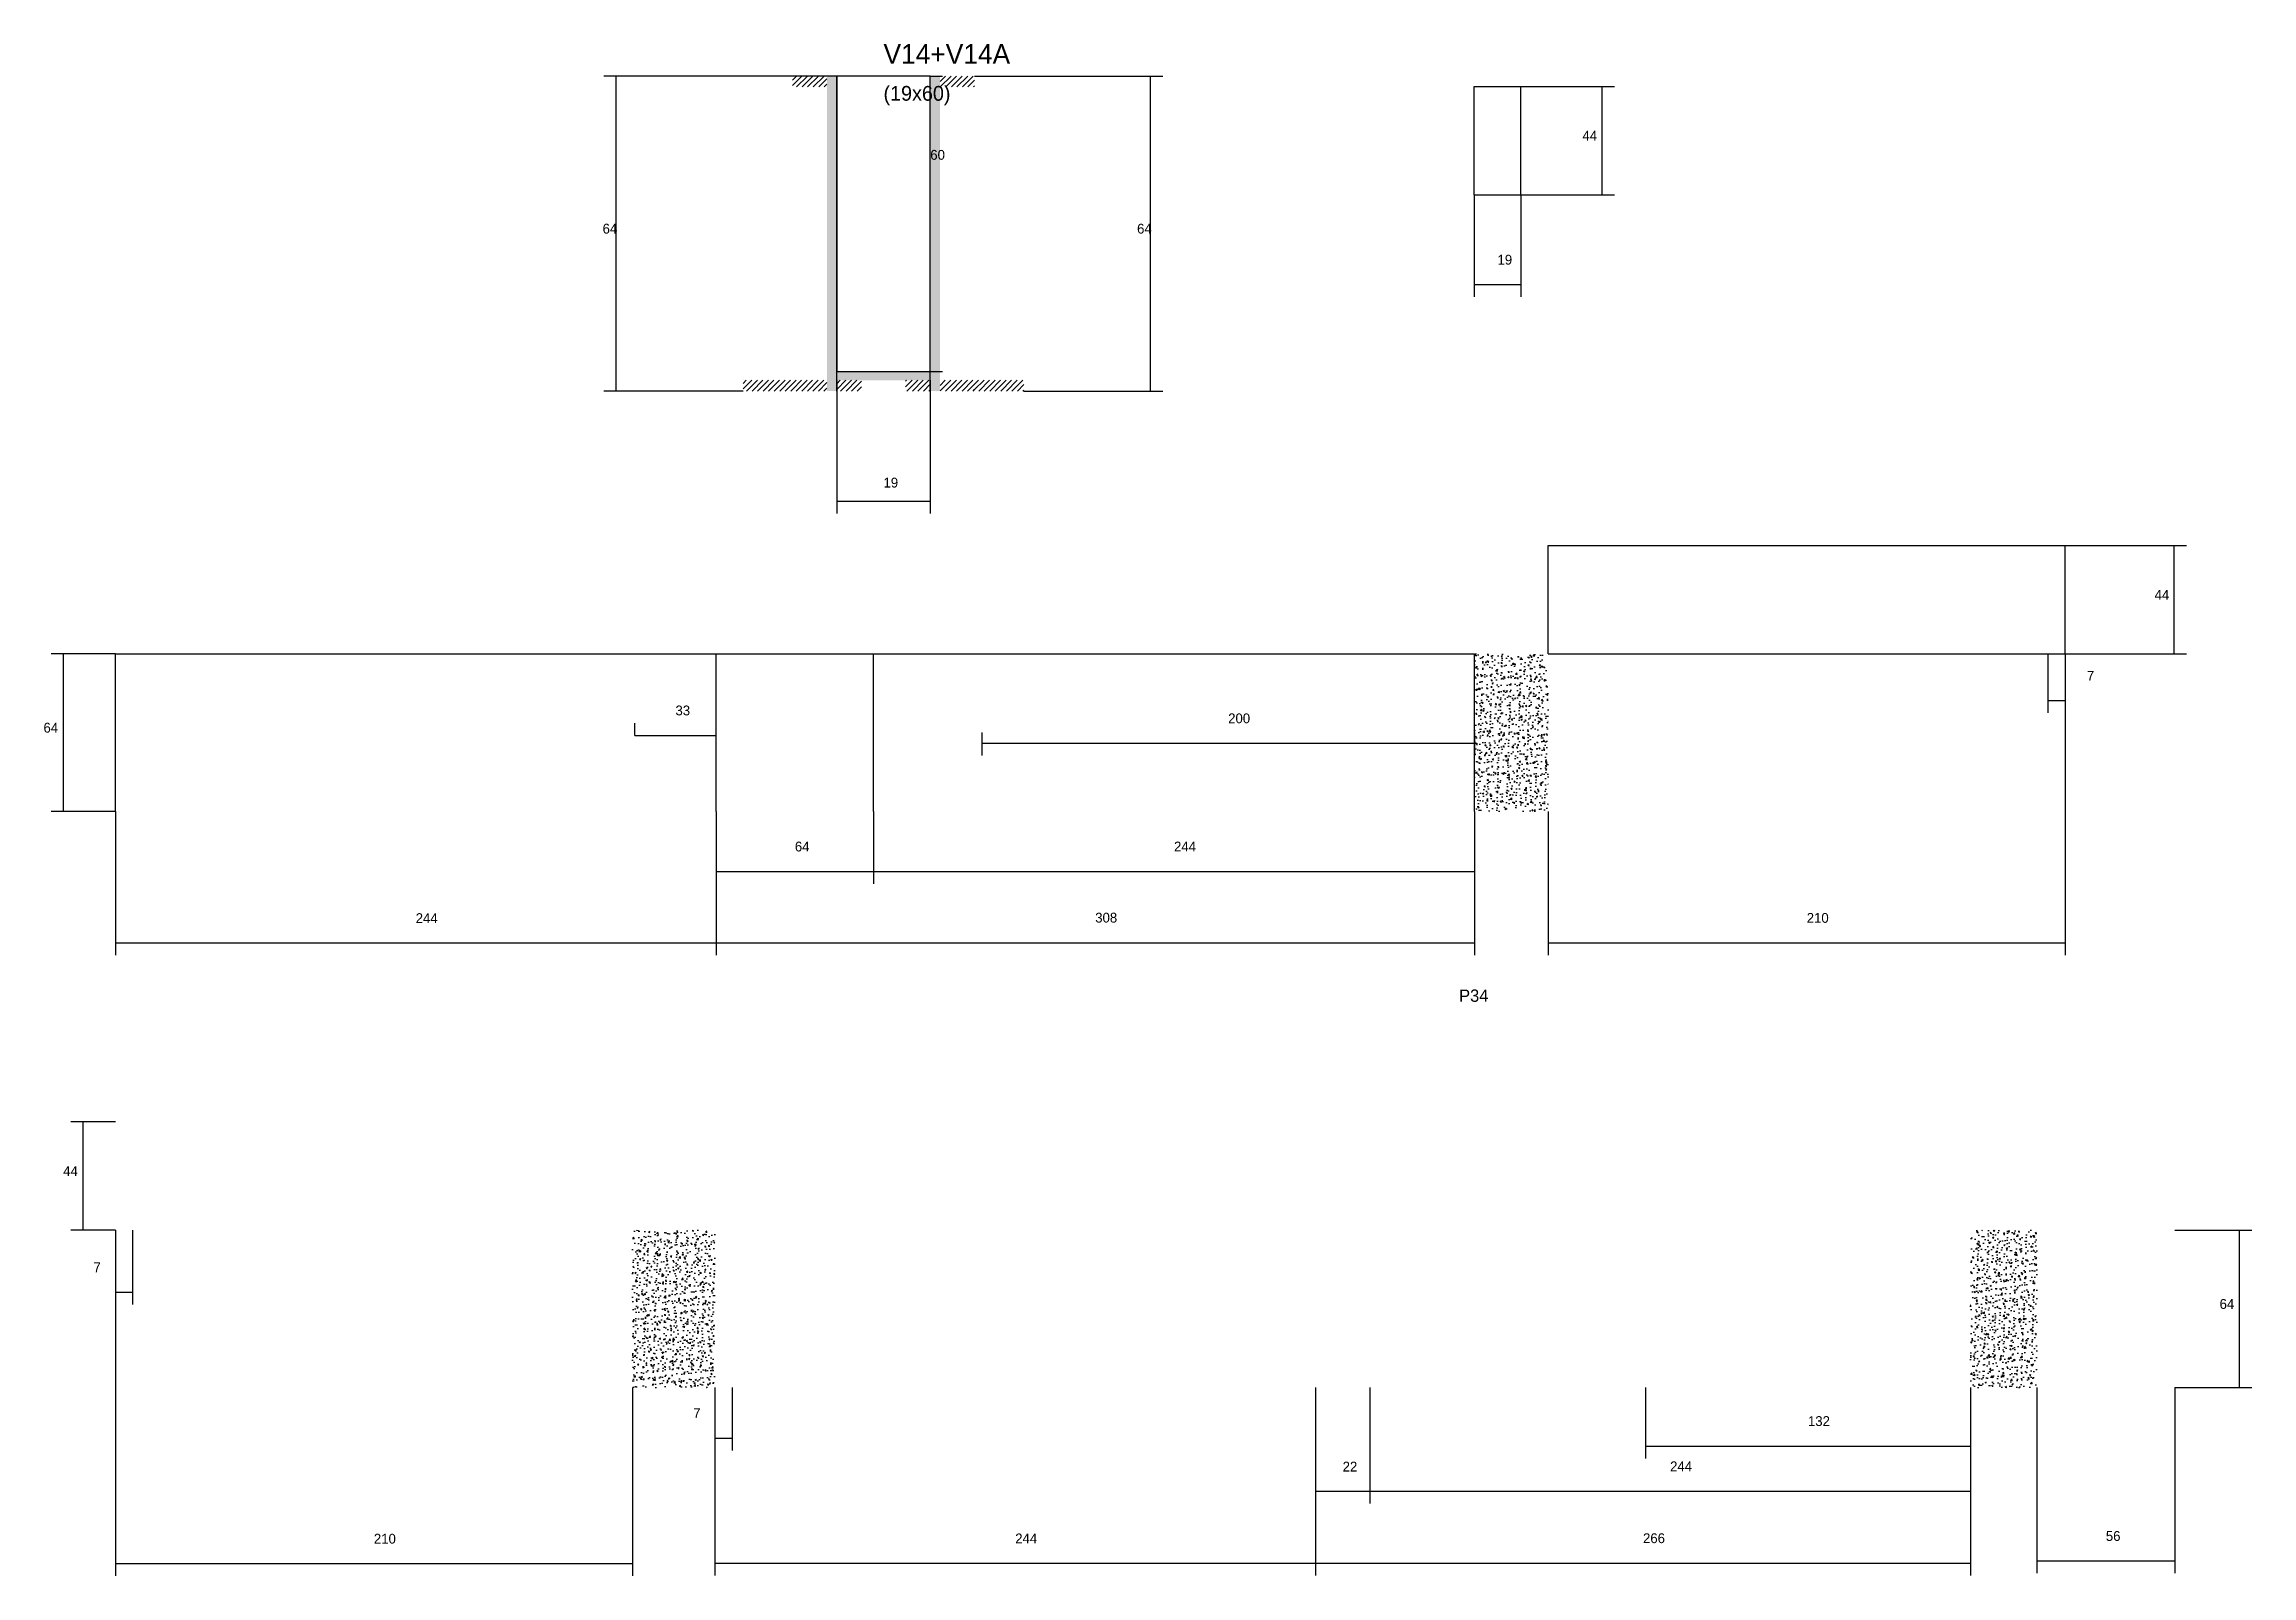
# Model space of a CAD drawing. Header units: metres. Extents: x 140598 to 141566, y 30747 to 32037.
# Drawn here: x 140669 to 141566, y 31414 to 32037 of the extents above; entities that cross this region are included whole.
import ezdxf

# ---------------------------------------------------------------- set-up
doc = ezdxf.new("R2010")
doc.units = ezdxf.units.M
for name, color, linetype in [('CONCRETO', 8, 'Continuous'), ('COTA', 2, 'Continuous'), ('Hachura', 8, 'Continuous'), ('NOMENCLATURA', 7, 'Continuous'), ('Paineis', 7, 'Continuous'), ('TextoSecao', 7, 'Continuous')]:
    doc.layers.add(name, color=color, linetype=linetype)

msp = doc.modelspace()

# ---------------------------------------------------------------- texts
at = {"layer": 'COTA'}
for s, p in [('44', (141293.6, 31997.4)), ('60', (141028.7, 31989.6)), ('64', (140895.6, 31959.6)), ('64', (141112.7, 31959.6)), ('19', (141259.1, 31947)), ('19', (141009.7, 31856.4)), ('44', (141526, 31810.8)), ('7', (141498.5, 31777.9)), ('33', (140925.2, 31763.8)), ('200', (141149.7, 31760.6)), ('64', (140668.5, 31756.8)), ('64', (140973.7, 31708.5)), ('244', (141127.7, 31708.5)), ('244', (140819.7, 31679.4)), ('308', (141095.7, 31679.6)), ('210', (141384.7, 31679.5)), ('44', (140676.5, 31576.6)), ('7', (140688.8, 31537.5)), ('64', (141552.4, 31522.6)), ('7', (140932.4, 31478.2)), ('132', (141385.2, 31475)), ('22', (141196.2, 31456.5)), ('244', (141329.2, 31456.6)), ('210', (140802.7, 31427.2)), ('244', (141063.2, 31427.3)), ('266', (141318.2, 31427.4)), ('56', (141506.2, 31428.3))]:
    msp.add_text(s, height=4, dxfattribs=at).set_placement(p)
at = {"layer": 'NOMENCLATURA'}
msp.add_text('P34', height=5, dxfattribs=at).set_placement((141243.5, 31647.4))
at = {"layer": 'TextoSecao'}
for s, height, p in [('V14+V14A', 8, (141009.7, 32028.6)), ('(19x60)', 6, (141009.7, 32013.6))]:
    msp.add_text(s, height=height, dxfattribs=at).set_placement(p)

# ---------------------------------------------------------------- hatches: boundary and pattern name
at = {"layer": 'COTA'}
h = msp.add_hatch(dxfattribs=at)
h.set_pattern_fill('AR-CONC', scale=0.03)
h.paths.add_polyline_path([(141249.7, 31724.8), (141279.7, 31724.8), (141279.7, 31788.8), (141249.7, 31788.8)])
h = msp.add_hatch(dxfattribs=at)
h.set_pattern_fill('AR-CONC', scale=0.03)
h.paths.add_polyline_path([(140907.7, 31490.6), (140941.2, 31490.6), (140941.2, 31554.6), (140907.7, 31554.6)])
h = msp.add_hatch(dxfattribs=at)
h.set_pattern_fill('AR-CONC', scale=0.03)
h.paths.add_polyline_path([(141451.2, 31490.6), (141478.2, 31490.6), (141478.2, 31554.6), (141451.2, 31554.6)])
at = {"layer": 'Hachura'}
h = msp.add_hatch(dxfattribs=at)
h.set_pattern_fill('ANSI31', scale=0.5)
h.paths.add_polyline_path([(140986.7, 32019.2), (140986.7, 32023.6), (140986.7, 32023.6), (140972.7, 32023.6), (140972.7, 32023.6), (140972.7, 32019.2), (140972.7, 32019.2), (140986.7, 32019.2)])
h = msp.add_hatch(color=8, dxfattribs=at)
h.dxf.hatch_style = 1
h.paths.add_polyline_path([(140986.7, 32023.6), (140990.7, 32023.6), (140990.7, 32023.6), (140990.7, 31895.6), (140990.7, 31895.6), (140986.7, 31895.6), (140986.7, 31895.6), (140986.7, 32023.6)])
h = msp.add_hatch(color=8, dxfattribs=at)
h.dxf.hatch_style = 1
h.paths.add_polyline_path([(141032.7, 32023.6), (141028.7, 32023.6), (141028.7, 32023.6), (141028.7, 31895.6), (141028.7, 31895.6), (141032.7, 31895.6), (141032.7, 31895.6), (141032.7, 32023.6)])
h = msp.add_hatch(dxfattribs=at)
h.set_pattern_fill('ANSI31', scale=0.5)
h.paths.add_polyline_path([(141032.7, 32019.2), (141032.7, 32023.6), (141032.7, 32023.6), (141046.7, 32023.6), (141046.7, 32023.6), (141046.7, 32019.2), (141046.7, 32019.2), (141032.7, 32019.2)])
h = msp.add_hatch(dxfattribs=at)
h.set_pattern_fill('ANSI31', scale=0.5)
h.paths.add_polyline_path([(140952.7, 31895.6), (140952.7, 31900), (140952.7, 31900), (140972.7, 31900), (140972.7, 31900), (140972.7, 31895.6), (140972.7, 31895.6), (140952.7, 31895.6)])
h = msp.add_hatch(dxfattribs=at)
h.set_pattern_fill('ANSI31', scale=0.5)
h.paths.add_polyline_path([(140986.7, 31895.6), (140986.7, 31900), (140986.7, 31900), (140972.7, 31900), (140972.7, 31900), (140972.7, 31895.6), (140972.7, 31895.6), (140986.7, 31895.6)])
h = msp.add_hatch(color=8, dxfattribs=at)
h.dxf.hatch_style = 1
h.paths.add_polyline_path([(140990.7, 31900), (140990.7, 31903.6), (140990.7, 31903.6), (141028.7, 31903.6), (141028.7, 31903.6), (141028.7, 31900), (141028.7, 31900), (140990.7, 31900)])
h = msp.add_hatch(dxfattribs=at)
h.set_pattern_fill('ANSI31', scale=0.5)
h.paths.add_polyline_path([(140990.7, 31895.6), (140990.7, 31900), (140990.7, 31900), (141000.7, 31900), (141000.7, 31900), (141000.7, 31895.6), (141000.7, 31895.6), (140990.7, 31895.6)])
h = msp.add_hatch(dxfattribs=at)
h.set_pattern_fill('ANSI31', scale=0.5)
h.paths.add_polyline_path([(141028.7, 31895.6), (141028.7, 31900), (141028.7, 31900), (141018.7, 31900), (141018.7, 31900), (141018.7, 31895.6), (141018.7, 31895.6), (141028.7, 31895.6)])
h = msp.add_hatch(dxfattribs=at)
h.set_pattern_fill('ANSI31', scale=0.5)
h.paths.add_polyline_path([(141032.7, 31895.6), (141032.7, 31900), (141032.7, 31900), (141046.7, 31900), (141046.7, 31900), (141046.7, 31895.6), (141046.7, 31895.6), (141032.7, 31895.6)])
h = msp.add_hatch(dxfattribs=at)
h.set_pattern_fill('ANSI31', scale=0.5)
h.paths.add_polyline_path([(141066.7, 31895.6), (141066.7, 31900), (141066.7, 31900), (141046.7, 31900), (141046.7, 31900), (141046.7, 31895.6), (141046.7, 31895.6), (141066.7, 31895.6)])

# ---------------------------------------------------------------- linework, layer by layer
at = {"layer": 'CONCRETO'}
msp.add_lwpolyline([(140990.7, 31903.6), (141028.7, 31903.6), (141028.7, 32023.6), (140990.7, 32023.6)], close=True, dxfattribs=at)
at = {"layer": 'COTA'}
for p, q in [((140990.7, 32023.6), (140896.1, 32023.6)), ((140901.1, 31895.6), (140901.1, 32023.6)), ((141028.7, 31903.6), (141028.7, 32023.6)), ((141028.7, 32023.6), (141033.7, 32023.6)), ((141046.7, 32023.6), (141123.2, 32023.6)), ((141118.2, 31895.6), (141118.2, 32023.6)), ((141268.6, 32019.4), (141306.6, 32019.4)), ((141301.6, 31975.4), (141301.6, 32019.4)), ((141249.6, 31975.4), (141249.6, 31933.9)), ((141268.6, 31975.4), (141306.6, 31975.4)), ((141268.6, 31975.4), (141268.6, 31933.9)), ((141249.6, 31938.9), (141268.6, 31938.9)), ((140990.7, 31900), (140990.7, 31845.9)), ((141028.7, 31903.6), (141033.7, 31903.6)), ((141028.7, 31900), (141028.7, 31845.9)), ((140952.7, 31895.6), (140896.1, 31895.6)), ((141066.7, 31895.6), (141123.2, 31895.6)), ((140990.7, 31850.9), (141028.7, 31850.9)), ((141489.7, 31832.8), (141539, 31832.8)), ((141534, 31788.8), (141534, 31832.8)), ((140697.7, 31788.8), (140671.6, 31788.8)), ((140676.6, 31724.8), (140676.6, 31788.8)), ((141482.7, 31788.8), (141482.7, 31764.8)), ((141489.7, 31788.8), (141489.7, 31666.4)), ((141489.7, 31788.8), (141489.7, 31764.8)), ((141489.7, 31788.8), (141539, 31788.8)), ((141482.7, 31769.8), (141489.7, 31769.8)), ((140908.7, 31755.6), (140908.7, 31760.6)), ((140908.7, 31755.6), (140941.7, 31755.6)), ((140941.7, 31755.6), (140941.7, 31760.6)), ((141049.7, 31756.8), (141049.7, 31747.5)), ((141249.7, 31756.8), (141249.7, 31747.5)), ((141049.7, 31752.5), (141249.7, 31752.5)), ((140697.7, 31724.8), (140671.6, 31724.8)), ((140697.7, 31724.8), (140697.7, 31666.4)), ((140941.7, 31724.8), (140941.7, 31666.4)), ((140941.7, 31724.8), (140941.7, 31695.4)), ((140941.7, 31724.8), (140941.7, 31666.4)), ((141005.7, 31724.8), (141005.7, 31695.4)), ((141005.7, 31724.8), (141005.7, 31695.4)), ((141249.7, 31724.8), (141249.7, 31695.4)), ((141249.7, 31724.8), (141249.7, 31666.4)), ((141279.7, 31724.8), (141279.7, 31666.4)), ((140941.7, 31700.4), (141005.7, 31700.4)), ((141005.7, 31700.4), (141249.7, 31700.4)), ((140697.7, 31671.4), (140941.7, 31671.4)), ((140941.7, 31671.4), (141249.7, 31671.4)), ((141279.7, 31671.4), (141489.7, 31671.4)), ((140697.7, 31598.6), (140679.6, 31598.6)), ((140684.6, 31554.6), (140684.6, 31598.6)), ((140697.7, 31554.6), (140679.6, 31554.6)), ((140697.7, 31554.6), (140697.7, 31414.1)), ((140697.7, 31554.6), (140697.7, 31524.4)), ((140704.7, 31554.6), (140704.7, 31524.4)), ((141534.2, 31554.6), (141565.5, 31554.6)), ((141560.5, 31490.6), (141560.5, 31554.6)), ((140697.7, 31529.4), (140704.7, 31529.4)), ((140907.7, 31490.6), (140907.7, 31414.1)), ((140941.2, 31490.6), (140941.2, 31414.3)), ((140941.2, 31490.6), (140941.2, 31465.1)), ((140948.2, 31490.6), (140948.2, 31465.1)), ((141185.2, 31490.6), (141185.2, 31414.3)), ((141185.2, 31490.6), (141185.2, 31414.3)), ((141185.2, 31490.6), (141185.2, 31443.5)), ((141207.2, 31490.6), (141207.2, 31443.5)), ((141207.2, 31490.6), (141207.2, 31443.5)), ((141319.2, 31490.6), (141319.2, 31461.8)), ((141451.2, 31490.6), (141451.2, 31414.3)), ((141451.2, 31490.6), (141451.2, 31461.8)), ((141451.2, 31490.6), (141451.2, 31443.5)), ((141478.2, 31490.6), (141478.2, 31415.2)), ((141534.2, 31490.6), (141534.2, 31415.2)), ((141534.2, 31490.6), (141565.5, 31490.6)), ((140941.2, 31470.1), (140948.2, 31470.1)), ((141319.2, 31466.8), (141451.2, 31466.8)), ((141185.2, 31448.5), (141207.2, 31448.5)), ((141207.2, 31448.5), (141451.2, 31448.5)), ((140697.7, 31419.1), (140907.7, 31419.1)), ((140941.2, 31419.3), (141185.2, 31419.3)), ((141185.2, 31419.3), (141451.2, 31419.3)), ((141478.2, 31420.2), (141534.2, 31420.2))]:
    msp.add_line(p, q, dxfattribs=at)
at = {"layer": 'Paineis'}
for p, q in [((140990.7, 31895.6), (140990.7, 32023.6)), ((141028.7, 31895.6), (141028.7, 32023.6)), ((141249.6, 32019.4), (141268.6, 32019.4)), ((141249.6, 31975.4), (141249.6, 32019.4)), ((141268.6, 31975.4), (141268.6, 32019.4)), ((141249.6, 31975.4), (141268.6, 31975.4)), ((140990.7, 31903.6), (141028.7, 31903.6)), ((140990.7, 31900), (140990.7, 31903.6)), ((141028.7, 31900), (141028.7, 31903.6)), ((141279.7, 31832.8), (141489.7, 31832.8)), ((141279.7, 31788.8), (141279.7, 31832.8)), ((141489.7, 31788.8), (141489.7, 31832.8)), ((140697.7, 31788.8), (141249.7, 31788.8)), ((140697.7, 31724.8), (140697.7, 31788.8)), ((140941.7, 31724.8), (140941.7, 31788.8)), ((141005.7, 31724.8), (141005.7, 31788.8)), ((141249.7, 31724.8), (141249.7, 31788.8)), ((141279.7, 31788.8), (141489.7, 31788.8))]:
    msp.add_line(p, q, dxfattribs=at)

msp.set_redraw_order([(e.dxf.handle, doc.entitydb.next_handle()) for e in msp.query("TEXT MTEXT ATTDEF DIMENSION ARC_DIMENSION")])  # texts and dimensions are drawn at this point

doc.saveas('drawing.dxf')
